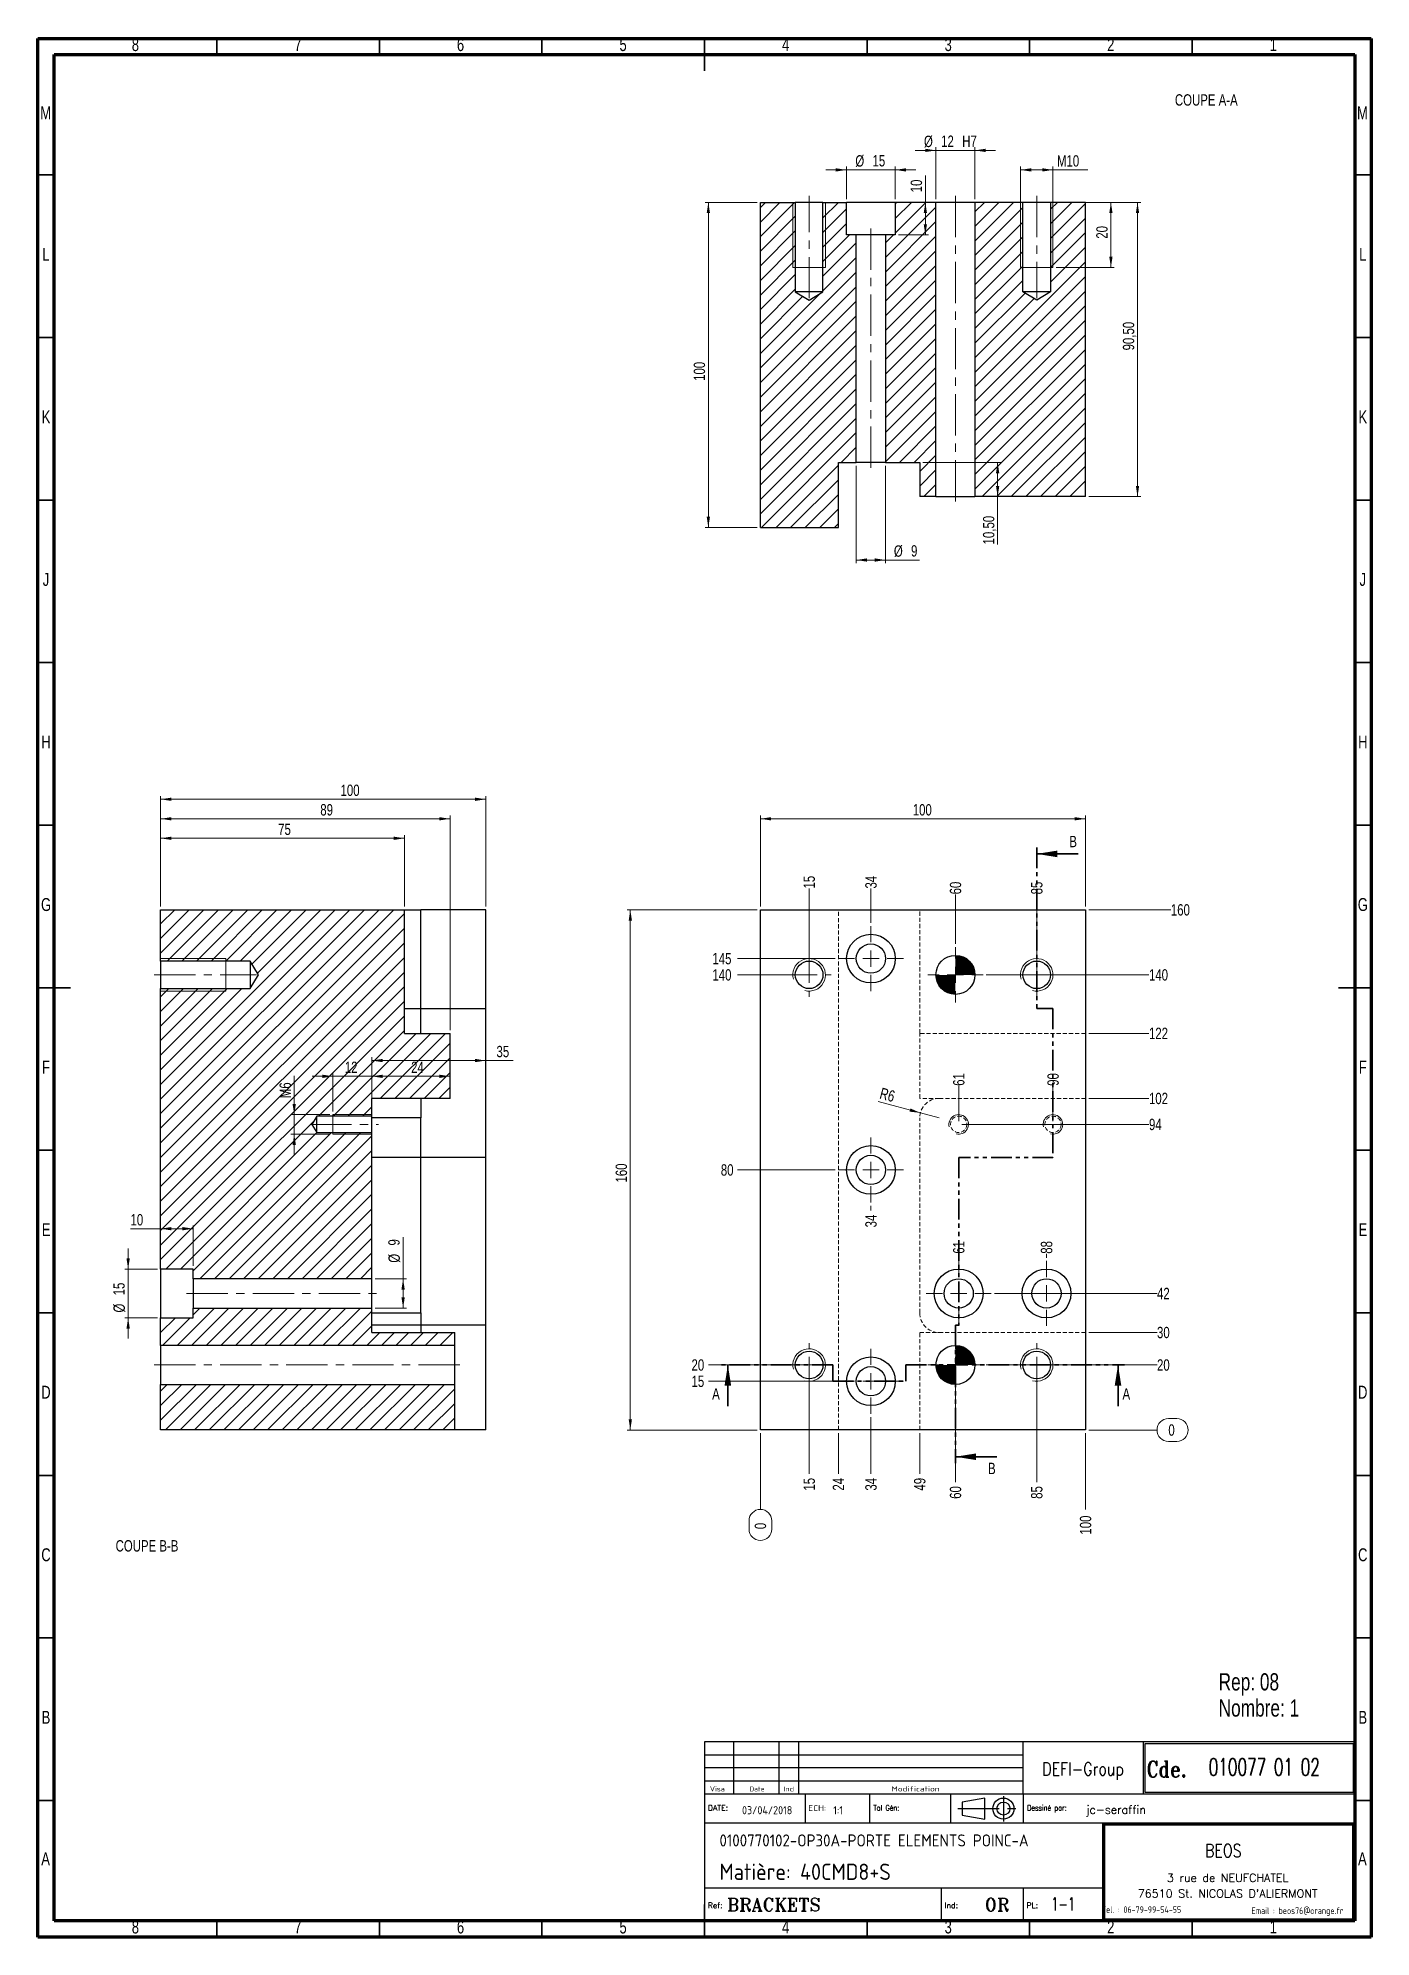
# Model space of a CAD drawing. Header units: millimetres. Extents: x 5 to 415, y 5 to 589.
import ezdxf

# ---------------------------------------------------------------- set-up
doc = ezdxf.new("R2010")
doc.units = ezdxf.units.MM
for name, pattern in [('CENTERX2', [20.32, 12.7, -2.54, 2.54, -2.54]), ('HIDDEN', [1.905, 1.27, -0.635]), ('PHANTOM', [12.7, 6.35, -1.27, 1.27, -1.27, 1.27, -1.27])]:
    doc.linetypes.add(name, pattern=pattern)
doc.layers.add('DIMENSIONS', color=176, linetype='Continuous')
doc.styles.add('SLDTEXTSTYLE0', font='TXT', dxfattribs={"width": 0.75})
doc.styles.add('SLDTEXTSTYLE1', font='ISOCP')
doc.styles.add('SLDTEXTSTYLE10', font='ISOCP', dxfattribs={"width": 1.147311})
doc.styles.add('SLDTEXTSTYLE11', font='ISOCP', dxfattribs={"width": 1.385904})
doc.styles.add('SLDTEXTSTYLE12', font='ISOCP', dxfattribs={"width": 1.246461})
doc.styles.add('SLDTEXTSTYLE13', font='ROMAND')
doc.styles.add('SLDTEXTSTYLE2', font='ROMANT', dxfattribs={"width": 0.8})
doc.styles.add('SLDTEXTSTYLE3', font='ISOCP', dxfattribs={"width": 0.8})
doc.styles.add('SLDTEXTSTYLE4', font='ROMANS', dxfattribs={"width": 0.8})
doc.styles.add('SLDTEXTSTYLE5', font='ROMANT')
doc.styles.add('SLDTEXTSTYLE6', font='ROMANS')
doc.styles.add('SLDTEXTSTYLE7', font='ROMANT', dxfattribs={"width": 0.65})
doc.styles.add('SLDTEXTSTYLE8', font='ISOCP', dxfattribs={"width": 1.446157})
doc.styles.add('SLDTEXTSTYLE9', font='ISOCP', dxfattribs={"width": 1.294402})
doc.dimstyles.new('SLDDIMSTYLE0', dxfattribs={"dimtxt": 3.5, "dimasz": 3.302, "dimexe": 0, "dimexo": 0.0625, "dimgap": 0.875, "dimtad": 0, "dimtih": 1, "dimtoh": 1, "dimdec": 0, "dimrnd": 1e-09, "dimdsep": 46, "dimtxsty": 'SLDTEXTSTYLE0', "dimblk1": 'NONE', "dimblk2": 'NONE', "dimsah": 1, "dimcen": 0.09, "dimadec": 0, "dimazin": 2, "dimtfac": 1, "dimtdec": 0, "dimtofl": 0, "dimtmove": 0, "dimatfit": 3, "dimldrblk": 'NONE', "dimfxl": 1, "dimfrac": 2, "dimtolj": 1, "dimtzin": 12, "dimarcsym": 0})
doc.dimstyles.new('SLDDIMSTYLE1', dxfattribs={"dimtxt": 3.5, "dimasz": 3.302, "dimexe": 0, "dimexo": 0.0625, "dimgap": 0.875, "dimtad": 0, "dimtih": 1, "dimtoh": 1, "dimrnd": 1e-09, "dimzin": 12, "dimdsep": 46, "dimtxsty": 'SLDTEXTSTYLE0', "dimblk1": 'NONE', "dimblk2": 'NONE', "dimsah": 1, "dimcen": 0.09, "dimadec": 0, "dimazin": 3, "dimtfac": 1, "dimtofl": 0, "dimtmove": 0, "dimatfit": 3, "dimldrblk": 'NONE', "dimfxl": 1, "dimfrac": 2, "dimtolj": 1, "dimtzin": 12, "dimarcsym": 0})
doc.dimstyles.new('SLDDIMSTYLE2', dxfattribs={"dimtxt": 3.5, "dimasz": 3.302, "dimexe": 0, "dimexo": 0.0625, "dimgap": 0.875, "dimtad": 1, "dimrnd": 1e-09, "dimzin": 12, "dimdsep": 46, "dimtxsty": 'SLDTEXTSTYLE0', "dimsah": 1, "dimcen": 0.09, "dimadec": 0, "dimazin": 3, "dimtfac": 1, "dimtofl": 0, "dimtmove": 0, "dimatfit": 3, "dimfxl": 1, "dimfrac": 2, "dimtolj": 1, "dimtzin": 12, "dimarcsym": 0})
doc.dimstyles.new('SLDDIMSTYLE3', dxfattribs={"dimtxt": 3.5, "dimasz": 3.302, "dimexe": 0, "dimexo": 0.0625, "dimgap": 0.875, "dimtad": 1, "dimrnd": 1e-09, "dimzin": 12, "dimdsep": 46, "dimtxsty": 'SLDTEXTSTYLE0', "dimsah": 1, "dimcen": 0, "dimadec": 0, "dimazin": 3, "dimtfac": 1, "dimtofl": 0, "dimtmove": 0, "dimatfit": 3, "dimfxl": 1, "dimfrac": 2, "dimtolj": 1, "dimtzin": 12, "dimarcsym": 0})
doc.dimstyles.new('SLDDIMSTYLE4', dxfattribs={"dimtxt": 3.5, "dimasz": 3.302, "dimexe": 0, "dimexo": 0.0625, "dimgap": 0.875, "dimtad": 1, "dimrnd": 1e-09, "dimzin": 12, "dimdsep": 46, "dimtxsty": 'SLDTEXTSTYLE0', "dimsah": 1, "dimcen": 0.09, "dimadec": 0, "dimazin": 3, "dimtfac": 1, "dimtmove": 0, "dimatfit": 0, "dimfxl": 1, "dimfrac": 2, "dimtolj": 1, "dimtzin": 12, "dimarcsym": 0})

msp = doc.modelspace()

# ---------------------------------------------------------------- texts
at = {"color": 7, "linetype": 'Continuous', "lineweight": 0, "attachment_point": 2, "style": 'SLDTEXTSTYLE0'}
for s, insert, char_height in [('8', (34.96, 589.06), 3.969), ('7', (84.96, 589.06), 3.969), ('6', (134.96, 589.06), 3.969), ('5', (184.96, 589.06), 3.969), ('4', (234.96, 589.06), 3.969), ('3', (284.96, 589.06), 3.969), ('2', (334.96, 589.06), 3.969), ('1', (384.96, 589.06), 3.969), ('M', (7.362, 568.06), 3.969), ('COUPE A-A', (364.339, 571.81), 3.5), ('M', (412.362, 568.06), 3.969), ('L', (7.455, 524.56), 3.969), ('L', (412.455, 524.56), 3.969), ('K', (7.489, 474.56), 3.969), ('K', (412.489, 474.56), 3.969), ('J', (7.465, 424.56), 3.969), ('J', (412.465, 424.56), 3.969), ('H', (7.49, 374.56), 3.969), ('H', (412.49, 374.56), 3.969), ('G', (7.487, 324.56), 3.969), ('G', (412.487, 324.56), 3.969), ('F', (7.458, 274.56), 3.969), ('F', (412.458, 274.56), 3.969), ('E', (7.508, 224.56), 3.969), ('E', (412.508, 224.56), 3.969), ('D', (7.453, 174.56), 3.969), ('D', (412.453, 174.56), 3.969), ('C', (7.459, 124.56), 3.969), ('COUPE B-B', (38.532, 127.075), 3.5), ('C', (412.459, 124.56), 3.969), ('B', (7.471, 74.56), 3.969), ('B', (412.471, 74.56), 3.969), ('A', (7.34, 31.06), 3.969), ('A', (412.34, 31.06), 3.969), ('8', (34.96, 10.06), 3.969), ('7', (84.96, 10.06), 3.969), ('6', (134.96, 10.06), 3.969), ('5', (184.96, 10.06), 3.969), ('4', (234.96, 10.06), 3.969), ('3', (284.96, 10.06), 3.969), ('2', (334.96, 10.06), 3.969), ('1', (384.96, 10.06), 3.969)]:
    msp.add_mtext(s, dxfattribs=dict(at, insert=insert, char_height=char_height))
at = {"color": 7, "linetype": 'Continuous', "char_height": 3.5, "attachment_point": 1, "style": 'SLDTEXTSTYLE0'}
for s, insert in [('B', (322.208, 343.706)), ('A', (212.357, 173.806)), ('A', (338.564, 173.806)), ('B', (297.208, 150.876))]:
    msp.add_mtext(s, dxfattribs=dict(at, insert=insert))
at = {"layer": 'DIMENSIONS'}
for s, insert, char_height, attachment_point, style in [('DEFI-Group', (326.42, 58.701), 4, 2, 'SLDTEXTSTYLE2'), ('Cde.', (346, 59.126), 5, 1, 'SLDTEXTSTYLE2'), ('010077 01 02', (365.078, 59.94), 5.29167, 1, 'SLDTEXTSTYLE7'), ('Visa', (211.655, 51.348), 1.5671, 1, 'SLDTEXTSTYLE12'), ('Date', (223.824, 51.283), 1.4924, 1, 'SLDTEXTSTYLE10'), ('Ind', (234.254, 51.283), 1.4924, 1, 'SLDTEXTSTYLE11'), ('Modification', (267.489, 51.348), 1.56705, 1, 'SLDTEXTSTYLE8'), ('DATE:', (211.034, 45.598), 1.7277, 1, 'SLDTEXTSTYLE6'), ('03/04/2018', (221.533, 45.253), 2.5, 1, 'SLDTEXTSTYLE1'), ('ECH:', (241.911, 45.56), 1.8141, 1, 'SLDTEXTSTYLE9'), ('1:1', (249.62, 45.24), 2.5, 1, 'SLDTEXTSTYLE1'), ('Tol Gén:', (261.952, 45.598), 1.7277, 1, 'SLDTEXTSTYLE4'), ('Dessiné par:', (309.221, 45.598), 1.72768, 1, 'SLDTEXTSTYLE4'), ('jc-seraffin', (327.355, 45.42), 2.5, 1, 'SLDTEXTSTYLE5'), ('0100770102-OP30A-PORTE ELEMENTS POINC-A', (214.603, 36.561), 3.70417, 1, 'SLDTEXTSTYLE1'), ('BEOS', (369.571, 33.595), 4, 2, 'SLDTEXTSTYLE2'), ('Matière: 40CMD8+S', (214.603, 27.564), 5, 1, 'SLDTEXTSTYLE1'), ('3 rue de NEUFCHATEL', (370.909, 24.448), 2.5, 2, 'SLDTEXTSTYLE13'), ("76510 St. NICOLAS D'ALIERMONT", (370.903, 19.623), 2.5, 2, 'SLDTEXTSTYLE13'), ('Ref:', (211.034, 15.598), 1.7277, 1, 'SLDTEXTSTYLE6'), ('BRACKETS', (216.904, 16.951), 4, 1, 'SLDTEXTSTYLE5'), ('Ind:', (283.826, 15.598), 1.7277, 1, 'SLDTEXTSTYLE6'), ('OR', (296.194, 16.951), 4, 1, 'SLDTEXTSTYLE5'), ('PL:', (309.034, 15.598), 1.7277, 1, 'SLDTEXTSTYLE6'), ('1-1', (316.651, 17.173), 4, 1, 'SLDTEXTSTYLE7'), ('Tel. : 06-79-99-54-55', (344.36, 14.429), 2, 2, 'SLDTEXTSTYLE3'), ('Email : beos76@orange.fr', (392.372, 14.097), 2, 2, 'SLDTEXTSTYLE3')]:
    msp.add_mtext(s, dxfattribs=dict(at, insert=insert, char_height=char_height, attachment_point=attachment_point, style=style))

# ---------------------------------------------------------------- blocks, each defined once
blk = doc.blocks.new('SW_NOTE_0')
at = {"color": 0, "linetype": 'Continuous', "lineweight": 0, "char_height": 5.292, "attachment_point": 1, "style": 'SLDTEXTSTYLE0'}
for s, insert in [('Rep: 08', (0, 6.82)), ('Nombre: 1', (0, -1.23))]:
    blk.add_mtext(s, dxfattribs=dict(at, insert=insert))
blk = doc.blocks.new('_D')
at = {"color": 7, "linetype": 'Continuous', "lineweight": 18}
for p, q in [((352.67, 164.44), (355.26, 164.44)), ((328.18, 160.95), (349.18, 160.95)), ((355.26, 157.46), (352.67, 157.46))]:
    blk.add_line(p, q, dxfattribs=at)
for centre, start, end in [((352.67, 160.95), 90, 270), ((355.26, 160.95), 270, 90)]:
    blk.add_arc(centre, 3.49, start, end, dxfattribs=at)
at = {"color": 7, "linetype": 'Continuous', "lineweight": 18, "insert": (352.67, 162.69), "char_height": 3.5, "attachment_point": 1, "style": 'SLDTEXTSTYLE0'}
blk.add_mtext('0', dxfattribs=at)
blk = doc.blocks.new('_None')
blk = doc.blocks.new('_D_1')
at = {"color": 7, "linetype": 'Continuous', "lineweight": 18}
blk.add_line((250.18, 175.95), (211.18, 175.95), dxfattribs=at)
at = {"color": 7, "linetype": 'Continuous', "lineweight": 18, "insert": (206.01, 177.69), "char_height": 3.5, "attachment_point": 1, "style": 'SLDTEXTSTYLE0'}
blk.add_mtext('15', dxfattribs=at)
blk = doc.blocks.new('_D_2')
at = {"color": 7, "linetype": 'Continuous', "lineweight": 18}
blk.add_line((241.18, 180.95), (211.18, 180.95), dxfattribs=at)
at = {"color": 7, "linetype": 'Continuous', "lineweight": 18, "insert": (206.01, 182.69), "char_height": 3.5, "attachment_point": 1, "style": 'SLDTEXTSTYLE0'}
blk.add_mtext('20', dxfattribs=at)
blk = doc.blocks.new('_D_3')
at = {"color": 7, "linetype": 'Continuous', "lineweight": 18}
blk.add_line((296.68, 180.95), (349.18, 180.95), dxfattribs=at)
at = {"color": 7, "linetype": 'Continuous', "lineweight": 18, "insert": (349.18, 182.69), "char_height": 3.5, "attachment_point": 1, "style": 'SLDTEXTSTYLE0'}
blk.add_mtext('20', dxfattribs=at)
blk = doc.blocks.new('_D_4')
at = {"color": 7, "linetype": 'Continuous', "lineweight": 18}
blk.add_line((328.18, 190.95), (349.18, 190.95), dxfattribs=at)
at = {"color": 7, "linetype": 'Continuous', "lineweight": 18, "insert": (349.18, 192.69), "char_height": 3.5, "attachment_point": 1, "style": 'SLDTEXTSTYLE0'}
blk.add_mtext('30', dxfattribs=at)
blk = doc.blocks.new('_D_5')
at = {"color": 7, "linetype": 'Continuous', "lineweight": 18}
blk.add_line((299.18, 202.95), (349.18, 202.95), dxfattribs=at)
at = {"color": 7, "linetype": 'Continuous', "lineweight": 18, "insert": (349.18, 204.69), "char_height": 3.5, "attachment_point": 1, "style": 'SLDTEXTSTYLE0'}
blk.add_mtext('42', dxfattribs=at)
blk = doc.blocks.new('_D_6')
at = {"color": 7, "linetype": 'Continuous', "lineweight": 18}
blk.add_line((250.18, 240.95), (220.19, 240.95), dxfattribs=at)
at = {"color": 7, "linetype": 'Continuous', "lineweight": 18, "insert": (215.02, 242.69), "char_height": 3.5, "attachment_point": 1, "style": 'SLDTEXTSTYLE0'}
blk.add_mtext('80', dxfattribs=at)
blk = doc.blocks.new('_D_7')
at = {"color": 7, "linetype": 'Continuous', "lineweight": 18}
blk.add_line((289.18, 254.95), (346.71, 254.95), dxfattribs=at)
at = {"color": 7, "linetype": 'Continuous', "lineweight": 18, "insert": (346.71, 256.69), "char_height": 3.5, "attachment_point": 1, "style": 'SLDTEXTSTYLE0'}
blk.add_mtext('94', dxfattribs=at)
blk = doc.blocks.new('_D_8')
at = {"color": 7, "linetype": 'Continuous', "lineweight": 18}
blk.add_line((328.18, 262.95), (346.71, 262.95), dxfattribs=at)
at = {"color": 7, "linetype": 'Continuous', "lineweight": 18, "insert": (346.71, 264.69), "char_height": 3.5, "attachment_point": 1, "style": 'SLDTEXTSTYLE0'}
blk.add_mtext('102', dxfattribs=at)
blk = doc.blocks.new('_D_9')
at = {"color": 7, "linetype": 'Continuous', "lineweight": 18}
blk.add_line((328.18, 282.95), (346.71, 282.95), dxfattribs=at)
at = {"color": 7, "linetype": 'Continuous', "lineweight": 18, "insert": (346.71, 284.69), "char_height": 3.5, "attachment_point": 1, "style": 'SLDTEXTSTYLE0'}
blk.add_mtext('122', dxfattribs=at)
blk = doc.blocks.new('_D_10')
at = {"color": 7, "linetype": 'Continuous', "lineweight": 18}
blk.add_line((241.18, 300.95), (220.19, 300.95), dxfattribs=at)
at = {"color": 7, "linetype": 'Continuous', "lineweight": 18, "insert": (212.43, 302.69), "char_height": 3.5, "attachment_point": 1, "style": 'SLDTEXTSTYLE0'}
blk.add_mtext('140', dxfattribs=at)
blk = doc.blocks.new('_D_11')
at = {"color": 7, "linetype": 'Continuous', "lineweight": 18}
blk.add_line((296.68, 300.95), (346.71, 300.95), dxfattribs=at)
at = {"color": 7, "linetype": 'Continuous', "lineweight": 18, "insert": (346.71, 302.69), "char_height": 3.5, "attachment_point": 1, "style": 'SLDTEXTSTYLE0'}
blk.add_mtext('140', dxfattribs=at)
blk = doc.blocks.new('_D_12')
at = {"color": 7, "linetype": 'Continuous', "lineweight": 18}
blk.add_line((250.18, 305.95), (220.19, 305.95), dxfattribs=at)
at = {"color": 7, "linetype": 'Continuous', "lineweight": 18, "insert": (212.43, 307.69), "char_height": 3.5, "attachment_point": 1, "style": 'SLDTEXTSTYLE0'}
blk.add_mtext('145', dxfattribs=at)
blk = doc.blocks.new('_D_13')
at = {"color": 7, "linetype": 'Continuous', "lineweight": 18}
blk.add_line((328.18, 320.95), (353.44, 320.95), dxfattribs=at)
at = {"color": 7, "linetype": 'Continuous', "lineweight": 18, "insert": (353.44, 322.69), "char_height": 3.5, "attachment_point": 1, "style": 'SLDTEXTSTYLE0'}
blk.add_mtext('160', dxfattribs=at)
blk = doc.blocks.new('_D_14')
at = {"color": 7, "linetype": 'Continuous', "lineweight": 18}
for p, q in [((227.18, 159.95), (227.18, 136.53)), ((223.7, 130.45), (223.7, 133.04)), ((230.67, 133.04), (230.67, 130.45))]:
    blk.add_line(p, q, dxfattribs=at)
for centre, start, end in [((227.18, 133.04), 0, 180), ((227.18, 130.45), 180, 0)]:
    blk.add_arc(centre, 3.49, start, end, dxfattribs=at)
at = {"color": 7, "linetype": 'Continuous', "lineweight": 18, "insert": (225.45, 130.45), "char_height": 3.5, "attachment_point": 1, "rotation": 90, "style": 'SLDTEXTSTYLE0'}
blk.add_mtext('0', dxfattribs=at)
blk = doc.blocks.new('_D_15')
at = {"color": 7, "linetype": 'Continuous', "lineweight": 18}
blk.add_line((242.18, 179.95), (242.18, 147.49), dxfattribs=at)
at = {"color": 7, "linetype": 'Continuous', "lineweight": 18, "insert": (240.45, 142.31), "char_height": 3.5, "attachment_point": 1, "rotation": 90, "style": 'SLDTEXTSTYLE0'}
blk.add_mtext('15', dxfattribs=at)
blk = doc.blocks.new('_D_16')
at = {"color": 7, "linetype": 'Continuous', "lineweight": 18}
blk.add_line((242.18, 301.95), (242.18, 327.5), dxfattribs=at)
at = {"color": 7, "linetype": 'Continuous', "lineweight": 18, "insert": (240.45, 327.5), "char_height": 3.5, "attachment_point": 1, "rotation": 90, "style": 'SLDTEXTSTYLE0'}
blk.add_mtext('15', dxfattribs=at)
blk = doc.blocks.new('_D_17')
at = {"color": 7, "linetype": 'Continuous', "lineweight": 18}
blk.add_line((251.18, 159.95), (251.18, 147.49), dxfattribs=at)
at = {"color": 7, "linetype": 'Continuous', "lineweight": 18, "insert": (249.45, 142.31), "char_height": 3.5, "attachment_point": 1, "rotation": 90, "style": 'SLDTEXTSTYLE0'}
blk.add_mtext('24', dxfattribs=at)
blk = doc.blocks.new('_D_18')
at = {"color": 7, "linetype": 'Continuous', "lineweight": 18}
blk.add_line((261.18, 164.95), (261.18, 147.49), dxfattribs=at)
at = {"color": 7, "linetype": 'Continuous', "lineweight": 18, "insert": (259.45, 142.31), "char_height": 3.5, "attachment_point": 1, "rotation": 90, "style": 'SLDTEXTSTYLE0'}
blk.add_mtext('34', dxfattribs=at)
blk = doc.blocks.new('_D_19')
at = {"color": 7, "linetype": 'Continuous', "lineweight": 18}
blk.add_line((261.18, 229.95), (261.18, 228.44), dxfattribs=at)
at = {"color": 7, "linetype": 'Continuous', "lineweight": 18, "insert": (259.45, 223.27), "char_height": 3.5, "attachment_point": 1, "rotation": 90, "style": 'SLDTEXTSTYLE0'}
blk.add_mtext('34', dxfattribs=at)
blk = doc.blocks.new('_D_20')
at = {"color": 7, "linetype": 'Continuous', "lineweight": 18}
blk.add_line((261.18, 316.95), (261.18, 327.5), dxfattribs=at)
at = {"color": 7, "linetype": 'Continuous', "lineweight": 18, "insert": (259.45, 327.5), "char_height": 3.5, "attachment_point": 1, "rotation": 90, "style": 'SLDTEXTSTYLE0'}
blk.add_mtext('34', dxfattribs=at)
blk = doc.blocks.new('_D_21')
at = {"color": 7, "linetype": 'Continuous', "lineweight": 18}
blk.add_line((276.18, 159.95), (276.18, 147.49), dxfattribs=at)
at = {"color": 7, "linetype": 'Continuous', "lineweight": 18, "insert": (274.45, 142.31), "char_height": 3.5, "attachment_point": 1, "rotation": 90, "style": 'SLDTEXTSTYLE0'}
blk.add_mtext('49', dxfattribs=at)
blk = doc.blocks.new('_D_22')
at = {"color": 7, "linetype": 'Continuous', "lineweight": 18}
blk.add_line((287.18, 171.45), (287.18, 144.95), dxfattribs=at)
at = {"color": 7, "linetype": 'Continuous', "lineweight": 18, "insert": (285.45, 139.78), "char_height": 3.5, "attachment_point": 1, "rotation": 90, "style": 'SLDTEXTSTYLE0'}
blk.add_mtext('60', dxfattribs=at)
blk = doc.blocks.new('_D_23')
at = {"color": 7, "linetype": 'Continuous', "lineweight": 18}
blk.add_line((287.18, 310.45), (287.18, 325.7), dxfattribs=at)
at = {"color": 7, "linetype": 'Continuous', "lineweight": 18, "insert": (285.45, 325.7), "char_height": 3.5, "attachment_point": 1, "rotation": 90, "style": 'SLDTEXTSTYLE0'}
blk.add_mtext('60', dxfattribs=at)
blk = doc.blocks.new('_D_24')
at = {"color": 7, "linetype": 'Continuous', "lineweight": 18}
blk.add_line((288.18, 255.95), (288.18, 266.82), dxfattribs=at)
at = {"color": 7, "linetype": 'Continuous', "lineweight": 18, "insert": (286.45, 266.82), "char_height": 3.5, "attachment_point": 1, "rotation": 90, "style": 'SLDTEXTSTYLE0'}
blk.add_mtext('61', dxfattribs=at)
blk = doc.blocks.new('_D_25')
at = {"color": 7, "linetype": 'Continuous', "lineweight": 18}
blk.add_line((288.18, 213.95), (288.18, 215.17), dxfattribs=at)
at = {"color": 7, "linetype": 'Continuous', "lineweight": 18, "insert": (286.45, 215.17), "char_height": 3.5, "attachment_point": 1, "rotation": 90, "style": 'SLDTEXTSTYLE0'}
blk.add_mtext('61', dxfattribs=at)
blk = doc.blocks.new('_D_26')
at = {"color": 7, "linetype": 'Continuous', "lineweight": 18}
blk.add_line((312.18, 179.95), (312.18, 144.95), dxfattribs=at)
at = {"color": 7, "linetype": 'Continuous', "lineweight": 18, "insert": (310.45, 139.78), "char_height": 3.5, "attachment_point": 1, "rotation": 90, "style": 'SLDTEXTSTYLE0'}
blk.add_mtext('85', dxfattribs=at)
blk = doc.blocks.new('_D_27')
at = {"color": 7, "linetype": 'Continuous', "lineweight": 18}
blk.add_line((312.18, 301.95), (312.18, 325.7), dxfattribs=at)
at = {"color": 7, "linetype": 'Continuous', "lineweight": 18, "insert": (310.45, 325.7), "char_height": 3.5, "attachment_point": 1, "rotation": 90, "style": 'SLDTEXTSTYLE0'}
blk.add_mtext('85', dxfattribs=at)
blk = doc.blocks.new('_D_28')
at = {"color": 7, "linetype": 'Continuous', "lineweight": 18}
blk.add_line((315.18, 213.95), (315.18, 215.17), dxfattribs=at)
at = {"color": 7, "linetype": 'Continuous', "lineweight": 18, "insert": (313.45, 215.17), "char_height": 3.5, "attachment_point": 1, "rotation": 90, "style": 'SLDTEXTSTYLE0'}
blk.add_mtext('88', dxfattribs=at)
blk = doc.blocks.new('_D_29')
at = {"color": 7, "linetype": 'Continuous', "lineweight": 18}
blk.add_line((317.18, 255.95), (317.18, 266.82), dxfattribs=at)
at = {"color": 7, "linetype": 'Continuous', "lineweight": 18, "insert": (315.45, 266.82), "char_height": 3.5, "attachment_point": 1, "rotation": 90, "style": 'SLDTEXTSTYLE0'}
blk.add_mtext('90', dxfattribs=at)
blk = doc.blocks.new('_D_30')
at = {"color": 7, "linetype": 'Continuous', "lineweight": 18}
blk.add_line((327.18, 159.95), (327.18, 136.53), dxfattribs=at)
at = {"color": 7, "linetype": 'Continuous', "lineweight": 18, "insert": (325.45, 128.77), "char_height": 3.5, "attachment_point": 1, "rotation": 90, "style": 'SLDTEXTSTYLE0'}
blk.add_mtext('100', dxfattribs=at)
blk = doc.blocks.new('_D_31')
at = {"color": 7, "linetype": 'Continuous', "lineweight": 18}
for p, q in [((227.18, 321.95), (227.18, 349.95)), ((227.18, 348.95), (327.18, 348.95)), ((327.18, 321.95), (327.18, 349.95))]:
    blk.add_line(p, q, dxfattribs=at)
for points in [[(227.18, 348.95), (230.49, 348.45), (230.49, 349.46)], [(327.18, 348.95), (323.88, 349.46), (323.88, 348.45)]]:
    blk.add_solid(points, dxfattribs=at)
at = {"color": 7, "linetype": 'Continuous', "lineweight": 18, "insert": (274.05, 353.47), "char_height": 3.5, "attachment_point": 1, "style": 'SLDTEXTSTYLE0'}
blk.add_mtext('100', dxfattribs=at)
blk = doc.blocks.new('_D_32')
at = {"color": 7, "linetype": 'Continuous', "lineweight": 18}
for p, q in [((226.18, 320.95), (186.18, 320.95)), ((187.18, 160.95), (187.18, 320.95)), ((226.18, 160.95), (186.18, 160.95))]:
    blk.add_line(p, q, dxfattribs=at)
for points in [[(187.18, 320.95), (186.68, 317.65), (187.69, 317.65)], [(187.18, 160.95), (187.69, 164.26), (186.68, 164.26)]]:
    blk.add_solid(points, dxfattribs=at)
at = {"color": 7, "linetype": 'Continuous', "lineweight": 18, "insert": (182.67, 237.07), "char_height": 3.5, "attachment_point": 1, "rotation": 90, "style": 'SLDTEXTSTYLE0'}
blk.add_mtext('160', dxfattribs=at)
blk = doc.blocks.new('_D_33')
at = {"color": 7, "linetype": 'Continuous', "lineweight": 18}
for q in [(263.37, 261.99), (282.18, 256.95)]:
    blk.add_line((276.39, 258.51), q, dxfattribs=at)
blk.add_solid([(276.39, 258.51), (273.33, 259.85), (273.07, 258.87)], dxfattribs=at)
at = {"color": 7, "linetype": 'Continuous', "lineweight": 18, "insert": (264.53, 266.32), "char_height": 3.5, "attachment_point": 1, "rotation": 345, "style": 'SLDTEXTSTYLE0'}
blk.add_mtext('R6', dxfattribs=at)
blk = doc.blocks.new('SW_CENTERMARKSYMBOL_0')
at = {"color": 0, "linetype": 'Continuous', "lineweight": 0}
for p, q in [((0, 5), (0, 6.75)), ((-5, 0), (-6.75, 0)), ((0, 0), (-2.5, 0)), ((0, 0), (0, 2.5)), ((0, 0), (0, -2.5)), ((0, 0), (2.5, 0)), ((5, 0), (6.75, 0)), ((0, -5), (0, -6.75))]:
    blk.add_line(p, q, dxfattribs=at)
blk = doc.blocks.new('SW_CENTERMARKSYMBOL_1')
at = {"color": 0, "linetype": 'Continuous', "lineweight": 0}
for p, q in [((0, 5), (0, 6.75)), ((-5, 0), (-6.75, 0)), ((0, 0), (-2.5, 0)), ((0, 0), (0, 2.5)), ((0, 0), (0, -2.5)), ((0, 0), (2.5, 0)), ((5, 0), (6.75, 0)), ((0, -5), (0, -6.75))]:
    blk.add_line(p, q, dxfattribs=at)
blk = doc.blocks.new('SW_CENTERMARKSYMBOL_2')
at = {"color": 0, "linetype": 'Continuous', "lineweight": 0}
for p, q in [((0, 5), (0, 6.75)), ((-5, 0), (-6.75, 0)), ((0, 0), (-2.5, 0)), ((0, 0), (0, 2.5)), ((0, 0), (0, -2.5)), ((0, 0), (2.5, 0)), ((5, 0), (6.75, 0)), ((0, -5), (0, -6.75))]:
    blk.add_line(p, q, dxfattribs=at)
blk = doc.blocks.new('SW_CENTERMARKSYMBOL_3')
at = {"color": 0, "linetype": 'Continuous', "lineweight": 0}
for p, q in [((0, 5), (0, 6.75)), ((-5, 0), (-6.75, 0)), ((0, 0), (-2.5, 0)), ((0, 0), (0, 2.5)), ((0, 0), (0, -2.5)), ((0, 0), (2.5, 0)), ((5, 0), (6.75, 0)), ((0, -5), (0, -6.75))]:
    blk.add_line(p, q, dxfattribs=at)
blk = doc.blocks.new('SW_CENTERMARKSYMBOL_4')
at = {"color": 0, "linetype": 'Continuous', "lineweight": 0}
for p, q in [((0, 5), (0, 8.5)), ((-5, 0), (-8.5, 0)), ((0, 0), (-2.5, 0)), ((0, 0), (0, 2.5)), ((0, 0), (0, -2.5)), ((0, 0), (2.5, 0)), ((5, 0), (8.5, 0)), ((0, -5), (0, -8.5))]:
    blk.add_line(p, q, dxfattribs=at)
blk = doc.blocks.new('SW_CENTERMARKSYMBOL_5')
at = {"color": 0, "linetype": 'Continuous', "lineweight": 0}
for p, q in [((0, 5), (0, 8.5)), ((-5, 0), (-8.5, 0)), ((0, 0), (-2.5, 0)), ((0, 0), (0, 2.5)), ((0, 0), (0, -2.5)), ((0, 0), (2.5, 0)), ((5, 0), (8.5, 0)), ((0, -5), (0, -8.5))]:
    blk.add_line(p, q, dxfattribs=at)
blk = doc.blocks.new('SW_CENTERMARKSYMBOL_6')
at = {"color": 0, "linetype": 'Continuous', "lineweight": 0}
for p, q in [((0, 5), (0, 10)), ((-5, 0), (-10, 0)), ((0, 0), (-2.5, 0)), ((0, 0), (0, 2.5)), ((0, 0), (0, -2.5)), ((0, 0), (2.5, 0)), ((5, 0), (10, 0)), ((0, -5), (0, -10))]:
    blk.add_line(p, q, dxfattribs=at)
blk = doc.blocks.new('SW_CENTERMARKSYMBOL_7')
at = {"color": 0, "linetype": 'Continuous', "lineweight": 0}
for p, q in [((0, 5), (0, 10)), ((-5, 0), (-10, 0)), ((0, 0), (-2.5, 0)), ((0, 0), (0, 2.5)), ((0, 0), (0, -2.5)), ((0, 0), (2.5, 0)), ((5, 0), (10, 0)), ((0, -5), (0, -10))]:
    blk.add_line(p, q, dxfattribs=at)
blk = doc.blocks.new('SW_CENTERMARKSYMBOL_8')
at = {"color": 0, "linetype": 'Continuous', "lineweight": 0}
for p, q in [((0, 5), (0, 10)), ((-5, 0), (-10, 0)), ((0, 0), (-2.5, 0)), ((0, 0), (0, 2.5)), ((0, 0), (0, -2.5)), ((0, 0), (2.5, 0)), ((5, 0), (10, 0)), ((0, -5), (0, -10))]:
    blk.add_line(p, q, dxfattribs=at)
blk = doc.blocks.new('SW_CENTERMARKSYMBOL_9')
at = {"color": 0, "linetype": 'Continuous', "lineweight": 0}
for p, q in [((0, 5), (0, 10)), ((-5, 0), (-10, 0)), ((0, 0), (-2.5, 0)), ((0, 0), (0, 2.5)), ((0, 0), (0, -2.5)), ((0, 0), (2.5, 0)), ((5, 0), (10, 0)), ((0, -5), (0, -10))]:
    blk.add_line(p, q, dxfattribs=at)
blk = doc.blocks.new('SW_CENTERMARKSYMBOL_10')
at = {"color": 0, "linetype": 'Continuous', "lineweight": 0}
for p, q in [((0, 5), (0, 10)), ((-5, 0), (-10, 0)), ((0, 0), (-2.5, 0)), ((0, 0), (0, 2.5)), ((0, 0), (0, -2.5)), ((0, 0), (2.5, 0)), ((5, 0), (10, 0)), ((0, -5), (0, -10))]:
    blk.add_line(p, q, dxfattribs=at)
blk = doc.blocks.new('SW_DOWELSYMBOL_0')
at = {"linetype": 'Continuous', "lineweight": 0}
h = blk.add_hatch(color=0, dxfattribs=at)
edge = h.paths.add_edge_path(flags=0)
edge.add_arc((0, 0), 6, 0, 90)
edge.add_line((0, 6), (0, 0))
edge.add_line((0, 0), (6, 0))
h = blk.add_hatch(color=0, dxfattribs=at)
edge = h.paths.add_edge_path(flags=0)
edge.add_arc((0, 0), 6, 180, 270)
edge.add_line((0, -6), (0, 0))
edge.add_line((0, 0), (-6, 0))
at = {"color": 0, "linetype": 'Continuous', "lineweight": 0}
blk.add_circle((0, 0), 6, dxfattribs=at)
blk = doc.blocks.new('SW_DOWELSYMBOL_1')
at = {"linetype": 'Continuous', "lineweight": 0}
h = blk.add_hatch(color=0, dxfattribs=at)
edge = h.paths.add_edge_path(flags=0)
edge.add_arc((0, 0), 6, 0, 90)
edge.add_line((0, 6), (0, 0))
edge.add_line((0, 0), (6, 0))
h = blk.add_hatch(color=0, dxfattribs=at)
edge = h.paths.add_edge_path(flags=0)
edge.add_arc((0, 0), 6, 180, 270)
edge.add_line((0, -6), (0, 0))
edge.add_line((0, 0), (-6, 0))
at = {"color": 0, "linetype": 'Continuous', "lineweight": 0}
blk.add_circle((0, 0), 6, dxfattribs=at)
blk = doc.blocks.new('_D_34')
at = {"color": 7, "linetype": 'Continuous', "lineweight": 18}
for p, q in [((253.68, 539.54), (253.68, 549.54)), ((268.68, 539.54), (268.68, 549.54)), ((253.68, 548.54), (247.33, 548.54)), ((268.68, 548.54), (253.68, 548.54)), ((268.68, 548.54), (275.03, 548.54))]:
    blk.add_line(p, q, dxfattribs=at)
for points in [[(253.68, 548.54), (250.38, 549.05), (250.38, 548.04)], [(268.68, 548.54), (271.99, 548.04), (271.99, 549.05)]]:
    blk.add_solid(points, dxfattribs=at)
at = {"color": 7, "linetype": 'Continuous', "lineweight": 18, "char_height": 3.5, "attachment_point": 1, "style": 'SLDTEXTSTYLE0'}
for s, insert in [('%%c', (256.39, 553.06)), ('15', (261.67, 553.11))]:
    blk.add_mtext(s, dxfattribs=dict(at, insert=insert))
blk = doc.blocks.new('_D_35')
at = {"color": 7, "linetype": 'Continuous', "lineweight": 18}
for p, q in [((277.93, 538.54), (277.93, 546.82)), ((269.68, 538.54), (278.93, 538.54)), ((277.93, 538.54), (277.93, 528.54)), ((269.68, 528.54), (278.93, 528.54))]:
    blk.add_line(p, q, dxfattribs=at)
for points in [[(277.93, 538.54), (277.42, 535.24), (278.43, 535.24)], [(277.93, 528.54), (278.43, 531.85), (277.42, 531.85)]]:
    blk.add_solid(points, dxfattribs=at)
at = {"color": 7, "linetype": 'Continuous', "lineweight": 18, "insert": (273.41, 541.65), "char_height": 3.5, "attachment_point": 1, "rotation": 90, "style": 'SLDTEXTSTYLE0'}
blk.add_mtext('10', dxfattribs=at)
blk = doc.blocks.new('_D_36')
at = {"color": 7, "linetype": 'Continuous', "lineweight": 18}
for p, q in [((307.18, 519.54), (307.18, 549.54)), ((317.18, 519.54), (317.18, 549.54)), ((307.18, 548.54), (317.18, 548.54)), ((317.18, 548.54), (327.87, 548.54))]:
    blk.add_line(p, q, dxfattribs=at)
for points in [[(307.18, 548.54), (310.49, 548.04), (310.49, 549.05)], [(317.18, 548.54), (313.88, 549.05), (313.88, 548.04)]]:
    blk.add_solid(points, dxfattribs=at)
at = {"color": 7, "linetype": 'Continuous', "lineweight": 18, "insert": (318.41, 553.06), "char_height": 3.5, "attachment_point": 1, "style": 'SLDTEXTSTYLE0'}
blk.add_mtext('M10', dxfattribs=at)
blk = doc.blocks.new('_D_37')
at = {"color": 7, "linetype": 'Continuous', "lineweight": 18}
for p, q in [((318.18, 538.54), (336, 538.54)), ((335, 538.54), (335, 518.54)), ((318.18, 518.54), (336, 518.54))]:
    blk.add_line(p, q, dxfattribs=at)
for points in [[(335, 538.54), (334.49, 535.24), (335.51, 535.24)], [(335, 518.54), (335.51, 521.85), (334.49, 521.85)]]:
    blk.add_solid(points, dxfattribs=at)
at = {"color": 7, "linetype": 'Continuous', "lineweight": 18, "insert": (330.49, 527.38), "char_height": 3.5, "attachment_point": 1, "rotation": 90, "style": 'SLDTEXTSTYLE0'}
blk.add_mtext('20', dxfattribs=at)
blk = doc.blocks.new('_D_38')
at = {"color": 7, "linetype": 'Continuous', "lineweight": 18}
for p, q in [((328.18, 538.54), (344.18, 538.54)), ((343.18, 448.04), (343.18, 538.54)), ((328.18, 448.04), (344.18, 448.04))]:
    blk.add_line(p, q, dxfattribs=at)
for points in [[(343.18, 538.54), (342.68, 535.24), (343.69, 535.24)], [(343.18, 448.04), (343.69, 451.35), (342.68, 451.35)]]:
    blk.add_solid(points, dxfattribs=at)
at = {"color": 7, "linetype": 'Continuous', "lineweight": 18, "insert": (338.67, 493.02), "char_height": 3.5, "attachment_point": 1, "rotation": 90, "style": 'SLDTEXTSTYLE0'}
blk.add_mtext('90,50', dxfattribs=at)
blk = doc.blocks.new('_D_39')
at = {"color": 7, "linetype": 'Continuous', "lineweight": 18}
for p, q in [((277.18, 458.54), (301.16, 458.54)), ((300.16, 458.54), (300.16, 448.04)), ((277.18, 448.04), (301.16, 448.04)), ((300.16, 448.04), (300.16, 433.35))]:
    blk.add_line(p, q, dxfattribs=at)
for points in [[(300.16, 458.54), (299.65, 455.24), (300.67, 455.24)], [(300.16, 448.04), (300.67, 451.35), (299.65, 451.35)]]:
    blk.add_solid(points, dxfattribs=at)
at = {"color": 7, "linetype": 'Continuous', "lineweight": 18, "insert": (295.65, 433.35), "char_height": 3.5, "attachment_point": 1, "rotation": 90, "style": 'SLDTEXTSTYLE0'}
blk.add_mtext('10,50', dxfattribs=at)
blk = doc.blocks.new('_D_40')
at = {"color": 7, "linetype": 'Continuous', "lineweight": 18}
for p, q in [((226.18, 538.54), (210.18, 538.54)), ((211.18, 438.54), (211.18, 538.54)), ((226.18, 438.54), (210.18, 438.54))]:
    blk.add_line(p, q, dxfattribs=at)
for points in [[(211.18, 538.54), (210.68, 535.24), (211.69, 535.24)], [(211.18, 438.54), (211.69, 441.85), (210.68, 441.85)]]:
    blk.add_solid(points, dxfattribs=at)
at = {"color": 7, "linetype": 'Continuous', "lineweight": 18, "insert": (206.67, 483.65), "char_height": 3.5, "attachment_point": 1, "rotation": 90, "style": 'SLDTEXTSTYLE0'}
blk.add_mtext('100', dxfattribs=at)
blk = doc.blocks.new('_D_41')
at = {"color": 7, "linetype": 'Continuous', "lineweight": 18}
for p, q in [((256.68, 457.54), (256.68, 427.54)), ((265.68, 457.54), (265.68, 427.54)), ((256.68, 428.54), (265.68, 428.54)), ((265.68, 428.54), (276.11, 428.54))]:
    blk.add_line(p, q, dxfattribs=at)
for points in [[(256.68, 428.54), (259.99, 428.04), (259.99, 429.05)], [(265.68, 428.54), (262.38, 429.05), (262.38, 428.04)]]:
    blk.add_solid(points, dxfattribs=at)
at = {"color": 7, "linetype": 'Continuous', "lineweight": 18, "char_height": 3.5, "attachment_point": 1, "style": 'SLDTEXTSTYLE0'}
for s, insert in [('%%c', (268.25, 433.06)), ('9', (273.53, 433.11))]:
    blk.add_mtext(s, dxfattribs=dict(at, insert=insert))
blk = doc.blocks.new('_D_42')
at = {"color": 7, "linetype": 'Continuous', "lineweight": 18}
for p, q in [((281.18, 539.54), (281.18, 555.54)), ((293.18, 539.54), (293.18, 555.54)), ((281.18, 554.54), (274.83, 554.54)), ((281.18, 554.54), (293.18, 554.54)), ((293.18, 554.54), (299.53, 554.54))]:
    blk.add_line(p, q, dxfattribs=at)
for points in [[(281.18, 554.54), (277.88, 555.05), (277.88, 554.04)], [(293.18, 554.54), (296.49, 554.04), (296.49, 555.05)]]:
    blk.add_solid(points, dxfattribs=at)
at = {"color": 7, "linetype": 'Continuous', "lineweight": 18, "char_height": 3.5, "attachment_point": 1, "style": 'SLDTEXTSTYLE0'}
for s, insert in [('%%c', (277.5, 559.06)), ('12', (282.78, 559.11)), ('H7', (289.27, 559.11))]:
    blk.add_mtext(s, dxfattribs=dict(at, insert=insert))
blk = doc.blocks.new('_D_43')
at = {"color": 7, "linetype": 'Continuous', "lineweight": 18}
for p, q in [((42.73, 321.95), (42.73, 343.95)), ((117.73, 342.95), (42.73, 342.95)), ((117.73, 321.95), (117.73, 343.95))]:
    blk.add_line(p, q, dxfattribs=at)
for points in [[(42.73, 342.95), (46.03, 342.45), (46.03, 343.46)], [(117.73, 342.95), (114.43, 343.46), (114.43, 342.45)]]:
    blk.add_solid(points, dxfattribs=at)
at = {"color": 7, "linetype": 'Continuous', "lineweight": 18, "insert": (78.87, 347.47), "char_height": 3.5, "attachment_point": 1, "style": 'SLDTEXTSTYLE0'}
blk.add_mtext('75', dxfattribs=at)
blk = doc.blocks.new('_D_44')
at = {"color": 7, "linetype": 'Continuous', "lineweight": 18}
for p, q in [((83.81, 257.95), (83.81, 269.9)), ((94.73, 257.95), (82.81, 257.95)), ((83.81, 257.95), (83.81, 251.95)), ((94.73, 251.95), (82.81, 251.95)), ((83.81, 251.95), (83.81, 245.6))]:
    blk.add_line(p, q, dxfattribs=at)
for points in [[(83.81, 257.95), (84.32, 261.26), (83.3, 261.26)], [(83.81, 251.95), (83.3, 248.65), (84.32, 248.65)]]:
    blk.add_solid(points, dxfattribs=at)
at = {"color": 7, "linetype": 'Continuous', "lineweight": 18, "insert": (79.3, 263.02), "char_height": 3.5, "attachment_point": 1, "rotation": 90, "style": 'SLDTEXTSTYLE0'}
blk.add_mtext('M6', dxfattribs=at)
blk = doc.blocks.new('_D_45')
at = {"color": 7, "linetype": 'Continuous', "lineweight": 18}
for p, q in [((95.73, 269.74), (89.38, 269.74)), ((95.73, 258.95), (95.73, 270.74)), ((107.73, 269.74), (95.73, 269.74)), ((107.73, 258.95), (107.73, 270.74)), ((107.73, 269.74), (114.08, 269.74))]:
    blk.add_line(p, q, dxfattribs=at)
for points in [[(95.73, 269.74), (92.43, 270.25), (92.43, 269.23)], [(107.73, 269.74), (111.03, 269.23), (111.03, 270.25)]]:
    blk.add_solid(points, dxfattribs=at)
at = {"color": 7, "linetype": 'Continuous', "lineweight": 18, "insert": (99.35, 274.25), "char_height": 3.5, "attachment_point": 1, "style": 'SLDTEXTSTYLE0'}
blk.add_mtext('12', dxfattribs=at)
blk = doc.blocks.new('_D_46')
at = {"color": 7, "linetype": 'Continuous', "lineweight": 18}
for p, q in [((107.73, 263.95), (107.73, 270.74)), ((131.73, 269.74), (107.73, 269.74))]:
    blk.add_line(p, q, dxfattribs=at)
for points in [[(107.73, 269.74), (111.03, 269.23), (111.03, 270.25)], [(131.73, 269.74), (128.43, 270.25), (128.43, 269.23)]]:
    blk.add_solid(points, dxfattribs=at)
at = {"color": 7, "linetype": 'Continuous', "lineweight": 18, "insert": (119.76, 274.25), "char_height": 3.5, "attachment_point": 1, "style": 'SLDTEXTSTYLE0'}
blk.add_mtext('24', dxfattribs=at)
blk = doc.blocks.new('_D_47')
at = {"color": 7, "linetype": 'Continuous', "lineweight": 18}
for p, q in [((107.73, 263.95), (107.73, 275.59)), ((107.73, 274.59), (142.73, 274.59)), ((142.73, 274.59), (151.19, 274.59))]:
    blk.add_line(p, q, dxfattribs=at)
for points in [[(107.73, 274.59), (111.03, 274.09), (111.03, 275.1)], [(142.73, 274.59), (139.43, 275.1), (139.43, 274.09)]]:
    blk.add_solid(points, dxfattribs=at)
at = {"color": 7, "linetype": 'Continuous', "lineweight": 18, "insert": (146.02, 279.11), "char_height": 3.5, "attachment_point": 1, "style": 'SLDTEXTSTYLE0'}
blk.add_mtext('35', dxfattribs=at)
blk = doc.blocks.new('_D_48')
at = {"color": 7, "linetype": 'Continuous', "lineweight": 18}
for p, q in [((32.73, 210.45), (32.73, 216.8)), ((41.73, 210.45), (31.73, 210.45)), ((32.73, 210.45), (32.73, 195.45)), ((41.73, 195.45), (31.73, 195.45)), ((32.73, 195.45), (32.73, 189.1))]:
    blk.add_line(p, q, dxfattribs=at)
for points in [[(32.73, 210.45), (33.24, 213.76), (32.22, 213.76)], [(32.73, 195.45), (32.22, 192.15), (33.24, 192.15)]]:
    blk.add_solid(points, dxfattribs=at)
at = {"color": 7, "linetype": 'Continuous', "lineweight": 18, "char_height": 3.5, "attachment_point": 1, "rotation": 90, "style": 'SLDTEXTSTYLE0'}
for s, insert in [('15', (28.16, 202.37)), ('%%c', (28.22, 197.09))]:
    blk.add_mtext(s, dxfattribs=dict(at, insert=insert))
blk = doc.blocks.new('_D_49')
at = {"color": 7, "linetype": 'Continuous', "lineweight": 18}
for p, q in [((42.73, 222.87), (33.46, 222.87)), ((52.73, 222.87), (42.73, 222.87)), ((52.73, 211.45), (52.73, 223.87))]:
    blk.add_line(p, q, dxfattribs=at)
for points in [[(42.73, 222.87), (46.03, 222.36), (46.03, 223.38)], [(52.73, 222.87), (49.43, 223.38), (49.43, 222.36)]]:
    blk.add_solid(points, dxfattribs=at)
at = {"color": 7, "linetype": 'Continuous', "lineweight": 18, "insert": (33.46, 227.38), "char_height": 3.5, "attachment_point": 1, "style": 'SLDTEXTSTYLE0'}
blk.add_mtext('10', dxfattribs=at)
blk = doc.blocks.new('_D_50')
at = {"color": 7, "linetype": 'Continuous', "lineweight": 18}
for p, q in [((117.3, 207.45), (117.3, 220.28)), ((108.73, 207.45), (118.3, 207.45)), ((117.3, 207.45), (117.3, 198.45)), ((108.73, 198.45), (118.3, 198.45))]:
    blk.add_line(p, q, dxfattribs=at)
for points in [[(117.3, 207.45), (116.79, 204.15), (117.81, 204.15)], [(117.3, 198.45), (117.81, 201.76), (116.79, 201.76)]]:
    blk.add_solid(points, dxfattribs=at)
at = {"color": 7, "linetype": 'Continuous', "lineweight": 18, "char_height": 3.5, "attachment_point": 1, "rotation": 90, "style": 'SLDTEXTSTYLE0'}
for s, insert in [('9', (112.74, 217.69)), ('%%c', (112.79, 212.41))]:
    blk.add_mtext(s, dxfattribs=dict(at, insert=insert))
blk = doc.blocks.new('_D_51')
at = {"color": 7, "linetype": 'Continuous', "lineweight": 18}
for p, q in [((42.73, 321.95), (42.73, 355.95)), ((42.73, 354.95), (142.73, 354.95)), ((142.73, 321.95), (142.73, 355.95))]:
    blk.add_line(p, q, dxfattribs=at)
for points in [[(42.73, 354.95), (46.03, 354.45), (46.03, 355.46)], [(142.73, 354.95), (139.43, 355.46), (139.43, 354.45)]]:
    blk.add_solid(points, dxfattribs=at)
at = {"color": 7, "linetype": 'Continuous', "lineweight": 18, "insert": (98.06, 359.47), "char_height": 3.5, "attachment_point": 1, "style": 'SLDTEXTSTYLE0'}
blk.add_mtext('100', dxfattribs=at)
blk = doc.blocks.new('_D_52')
at = {"color": 7, "linetype": 'Continuous', "lineweight": 18}
for p, q in [((42.73, 321.95), (42.73, 349.95)), ((131.73, 348.95), (42.73, 348.95)), ((131.73, 283.95), (131.73, 349.95))]:
    blk.add_line(p, q, dxfattribs=at)
for points in [[(42.73, 348.95), (46.03, 348.45), (46.03, 349.46)], [(131.73, 348.95), (128.43, 349.46), (128.43, 348.45)]]:
    blk.add_solid(points, dxfattribs=at)
at = {"color": 7, "linetype": 'Continuous', "lineweight": 18, "insert": (91.83, 353.47), "char_height": 3.5, "attachment_point": 1, "style": 'SLDTEXTSTYLE0'}
blk.add_mtext('89', dxfattribs=at)

# ---------------------------------------------------------------- dimensions: what is measured, and where the dimension line sits
at = {"color": 7, "linetype": 'Continuous', "lineweight": 18}
for base, p1, p2, text, dimstyle, picture, middle in [((293.185, 554.544), (281.185, 538.544), (293.185, 538.544), '%%c<> H7', 'SLDDIMSTYLE4', '_D_42', (286.264, 554.544)), ((253.685, 548.544), (268.685, 538.544), (253.685, 538.544), '%%c<>', 'SLDDIMSTYLE4', '_D_34', (261.619, 548.544)), ((317.185, 548.544), (307.185, 518.544), (317.185, 518.544), 'M10', 'SLDDIMSTYLE2', '_D_36', (323.139, 548.544)), ((265.685, 428.544), (256.685, 458.544), (265.685, 458.544), '%%c<>', 'SLDDIMSTYLE2', '_D_41', (272.181, 428.544))]:
    dim = msp.add_linear_dim(base=base, p1=p1, p2=p2, text=text, dimstyle=dimstyle, dxfattribs=at)
    dim.commit()
    dim.dimension.update_dxf_attribs({"geometry": picture, "text_midpoint": middle, "dimtype": 160})
for base, p1, p2, dimstyle, picture, middle in [((277.925, 528.544), (268.685, 538.544), (268.685, 528.544), 'SLDDIMSTYLE2', '_D_35', (277.925, 544.235)), ((211.185, 538.544), (227.185, 438.544), (227.185, 538.544), 'SLDDIMSTYLE2', '_D_40', (211.185, 487.533)), ((334.998, 518.544), (317.185, 538.544), (317.185, 518.544), 'SLDDIMSTYLE4', '_D_37', (334.998, 529.967)), ((343.185, 538.544), (327.185, 448.044), (327.185, 538.544), 'SLDDIMSTYLE2', '_D_38', (343.185, 498.836)), ((300.161, 448.044), (276.185, 458.544), (276.185, 448.044), 'SLDDIMSTYLE2', '_D_39', (300.161, 439.169)), ((187.185, 320.953), (227.185, 160.953), (227.185, 320.953), 'SLDDIMSTYLE2', '_D_32', (187.185, 240.953))]:
    dim = msp.add_linear_dim(base=base, p1=p1, p2=p2, angle=90, dimstyle=dimstyle, dxfattribs=at)
    dim.commit()
    dim.dimension.update_dxf_attribs({"geometry": picture, "text_midpoint": middle, "dimtype": 160})
for base, p1, p2, dimstyle, picture, middle in [((142.729, 354.953), (42.729, 320.953), (142.729, 320.953), 'SLDDIMSTYLE2', '_D_51', (101.935, 354.953)), ((42.729, 348.953), (131.729, 282.953), (42.729, 320.953), 'SLDDIMSTYLE2', '_D_52', (94.411, 348.953)), ((327.185, 348.953), (227.185, 320.953), (327.185, 320.953), 'SLDDIMSTYLE2', '_D_31', (277.929, 348.953)), ((42.729, 342.953), (117.729, 320.953), (42.729, 320.953), 'SLDDIMSTYLE2', '_D_43', (81.452, 342.953)), ((142.729, 274.594), (107.729, 262.953), (142.729, 320.953), 'SLDDIMSTYLE2', '_D_47', (148.607, 274.594)), ((95.729, 269.742), (107.729, 257.953), (95.729, 257.953), 'SLDDIMSTYLE4', '_D_45', (101.935, 269.742)), ((107.729, 269.742), (131.729, 262.953), (107.729, 262.953), 'SLDDIMSTYLE2', '_D_46', (122.346, 269.742)), ((42.729, 222.872), (52.729, 210.453), (42.729, 210.453), 'SLDDIMSTYLE2', '_D_49', (36.046, 222.872))]:
    dim = msp.add_linear_dim(base=base, p1=p1, p2=p2, dimstyle=dimstyle, dxfattribs=at)
    dim.commit()
    dim.dimension.update_dxf_attribs({"geometry": picture, "text_midpoint": middle, "dimtype": 160})
for feature_location, offset, dtype, origin, dimstyle, picture, middle in [((242.185, 300.953), (0, 26.55), 1, (227.185, 160.953), 'SLDDIMSTYLE1', '_D_16', (242.185, 330.089)), ((261.185, 315.953), (0, 11.55), 1, (227.185, 160.953), 'SLDDIMSTYLE1', '_D_20', (261.185, 330.089)), ((287.185, 309.453), (0, 16.25), 1, (227.185, 160.953), 'SLDDIMSTYLE1', '_D_23', (287.185, 328.289)), ((312.185, 300.953), (0, 24.75), 1, (227.185, 160.953), 'SLDDIMSTYLE1', '_D_27', (312.185, 328.289)), ((327.185, 320.953), (26.253, 0), 0, (327.185, 160.953), 'SLDDIMSTYLE1', '_D_13', (357.317, 320.953)), ((251.185, 305.953), (-30.992, 0), 0, (327.185, 160.953), 'SLDDIMSTYLE1', '_D_12', (216.314, 305.953)), ((242.185, 300.953), (-21.992, 0), 0, (327.185, 160.953), 'SLDDIMSTYLE1', '_D_10', (216.314, 300.953)), ((295.685, 300.953), (51.027, 0), 0, (327.185, 160.953), 'SLDDIMSTYLE1', '_D_11', (350.591, 300.953)), ((327.185, 282.953), (19.527, 0), 0, (327.185, 160.953), 'SLDDIMSTYLE1', '_D_9', (350.591, 282.953)), ((288.185, 254.953), (0, 11.865), 1, (227.185, 160.953), 'SLDDIMSTYLE1', '_D_24', (288.185, 269.405)), ((317.185, 254.953), (0, 11.865), 1, (227.185, 160.953), 'SLDDIMSTYLE1', '_D_29', (317.185, 269.405)), ((327.185, 262.953), (19.527, 0), 0, (327.185, 160.953), 'SLDDIMSTYLE1', '_D_8', (350.591, 262.953)), ((288.185, 254.953), (58.527, 0), 0, (327.185, 160.953), 'SLDDIMSTYLE1', '_D_7', (349.298, 254.953)), ((251.185, 240.953), (-30.992, 0), 0, (327.185, 160.953), 'SLDDIMSTYLE1', '_D_6', (217.607, 240.953)), ((261.185, 230.953), (0, -2.509), 1, (227.185, 160.953), 'SLDDIMSTYLE1', '_D_19', (261.185, 225.858)), ((288.185, 212.953), (0, 2.22), 1, (227.185, 160.953), 'SLDDIMSTYLE1', '_D_25', (288.185, 217.759)), ((315.185, 212.953), (0, 2.22), 1, (227.185, 160.953), 'SLDDIMSTYLE1', '_D_28', (315.185, 217.759)), ((298.185, 202.953), (51, 0), 0, (327.185, 160.953), 'SLDDIMSTYLE1', '_D_5', (351.771, 202.953)), ((327.185, 190.953), (22, 0), 0, (327.185, 160.953), 'SLDDIMSTYLE1', '_D_4', (351.771, 190.953)), ((242.185, 180.953), (-31, 0), 0, (327.185, 160.953), 'SLDDIMSTYLE1', '_D_2', (208.599, 180.953)), ((295.685, 180.953), (53.5, 0), 0, (327.185, 160.953), 'SLDDIMSTYLE1', '_D_3', (351.771, 180.953)), ((251.185, 175.953), (-40, 0), 0, (327.185, 160.953), 'SLDDIMSTYLE1', '_D_1', (208.599, 175.953)), ((242.185, 180.953), (0, -33.467), 1, (227.185, 160.953), 'SLDDIMSTYLE1', '_D_15', (242.185, 144.9)), ((312.185, 180.953), (0, -36), 1, (227.185, 160.953), 'SLDDIMSTYLE1', '_D_26', (312.185, 142.367)), ((287.185, 172.453), (0, -27.5), 1, (227.185, 160.953), 'SLDDIMSTYLE1', '_D_22', (287.185, 142.367)), ((261.185, 165.953), (0, -18.467), 1, (227.185, 160.953), 'SLDDIMSTYLE1', '_D_18', (261.185, 144.9)), ((327.184754605, 160.95337654), (22, 0), 0, (327.184754605, 160.95337654), 'SLDDIMSTYLE0', '_D', (353.966872508, 160.95337654)), ((227.184754605, 160.95337654), (0, -24.425698763), 1, (227.184754605, 160.95337654), 'SLDDIMSTYLE0', '_D_14', (227.184754605, 131.745559873)), ((251.185, 160.953), (0, -13.467), 1, (227.185, 160.953), 'SLDDIMSTYLE1', '_D_17', (251.185, 144.9)), ((276.185, 160.953), (0, -13.467), 1, (227.185, 160.953), 'SLDDIMSTYLE1', '_D_21', (276.185, 144.9)), ((327.185, 160.953), (0, -24.426), 1, (227.185, 160.953), 'SLDDIMSTYLE1', '_D_30', (327.185, 132.649))]:
    dim = msp.add_ordinate_dim(feature_location=feature_location, offset=offset, dtype=dtype, origin=origin, dimstyle=dimstyle, dxfattribs=at)
    dim.commit()
    dim.dimension.update_dxf_attribs({"geometry": picture, "text_midpoint": middle})
for base, p1, p2, text, dimstyle, picture, middle in [((83.809, 251.953), (95.729, 257.953), (95.729, 251.953), 'M6', 'SLDDIMSTYLE4', '_D_44', (83.809, 266.459)), ((32.729, 195.453), (42.729, 210.453), (42.729, 195.453), '%%c<>', 'SLDDIMSTYLE4', '_D_48', (32.729, 202.317)), ((117.3, 198.453), (107.729, 207.453), (107.729, 198.453), '%%c<>', 'SLDDIMSTYLE2', '_D_50', (117.3, 216.343))]:
    dim = msp.add_linear_dim(base=base, p1=p1, p2=p2, angle=90, text=text, dimstyle=dimstyle, dxfattribs=at)
    dim.commit()
    dim.dimension.update_dxf_attribs({"geometry": picture, "text_midpoint": middle, "dimtype": 160})
dim = msp.add_radius_dim(center=(282.185, 256.953), mpoint=(276.389, 258.506), dimstyle='SLDDIMSTYLE3', dxfattribs=at)
dim.commit()
dim.dimension.update_dxf_attribs({"geometry": '_D_33', "text_midpoint": (265.772, 261.351), "dimtype": 164})

# ---------------------------------------------------------------- hatches: boundary and pattern name
at = {"linetype": 'Continuous', "lineweight": 18}
h = msp.add_hatch(dxfattribs=at)
h.set_pattern_fill('ANSI31', style=0)
h.paths.add_polyline_path([(227.185, 538.544), (227.185, 438.544), (251.185, 438.544), (251.185, 458.544), (256.685, 458.544), (256.685, 528.544), (253.685, 528.544), (253.685, 538.544), (246.435, 538.544), (246.435, 511.044), (242.185, 508.491), (237.935, 511.044), (237.935, 538.544)], flags=0)
h = msp.add_hatch(dxfattribs=at)
h.set_pattern_fill('ANSI31', style=0)
h.paths.add_polyline_path([(265.685, 458.544), (276.185, 458.544), (276.185, 448.044), (281.185, 448.044), (281.185, 538.544), (268.685, 538.544), (268.685, 528.544), (265.685, 528.544)], flags=0)
h = msp.add_hatch(dxfattribs=at)
h.set_pattern_fill('ANSI31', style=0)
h.paths.add_polyline_path([(327.185, 538.544), (316.435, 538.544), (316.435, 511.044), (312.185, 508.491), (307.935, 511.044), (307.935, 538.544), (293.185, 538.544), (293.185, 448.044), (327.185, 448.044)], flags=0)
h = msp.add_hatch(dxfattribs=at)
h.set_pattern_fill('ANSI31', style=0)
h.paths.add_polyline_path([(42.729, 296.703), (42.729, 210.453), (52.729, 210.453), (52.729, 207.453), (107.729, 207.453), (107.729, 252.453), (90.729, 252.453), (89.227, 254.953), (90.729, 257.453), (107.729, 257.453), (107.729, 262.953), (131.729, 262.953), (131.729, 282.953), (117.729, 282.953), (117.729, 320.953), (42.729, 320.953), (42.729, 305.203), (70.229, 305.203), (72.783, 300.953), (70.229, 296.703)], flags=0)
h = msp.add_hatch(dxfattribs=at)
h.set_pattern_fill('ANSI31', style=0)
h.paths.add_polyline_path([(42.729, 195.453), (42.729, 186.953), (133.229, 186.953), (133.229, 190.953), (107.729, 190.953), (107.729, 198.453), (52.729, 198.453), (52.729, 195.453)], flags=0)
h = msp.add_hatch(dxfattribs=at)
h.set_pattern_fill('ANSI31', style=0)
h.paths.add_polyline_path([(42.729, 160.953), (133.229, 160.953), (133.229, 174.953), (42.729, 174.953)], flags=0)

# ---------------------------------------------------------------- linework, layer by layer
at = {"color": 7, "linetype": 'Continuous', "lineweight": 70}
for p, q in [((5, 5), (5, 589)), ((5, 589), (415, 589)), ((415, 589), (415, 5)), ((10, 10), (10, 584)), ((10, 584), (410, 584)), ((410, 584), (410, 10)), ((410, 10), (10, 10)), ((415, 5), (5, 5))]:
    msp.add_line(p, q, dxfattribs=at)
at = {"color": 7, "linetype": 'Continuous', "lineweight": 35}
for p, q in [((60, 584), (60, 589)), ((110, 584), (110, 589)), ((160, 584), (160, 589)), ((210, 589.001), (210, 578.999)), ((210, 584), (210, 589)), ((260, 584), (260, 589)), ((310, 584), (310, 589)), ((360, 584), (360, 589)), ((10, 547), (5, 547)), ((410, 547), (415, 547)), ((10, 497), (5, 497)), ((410, 497), (415, 497)), ((10, 447), (5, 447)), ((410, 447), (415, 447)), ((10, 397), (5, 397)), ((410, 397), (415, 397)), ((10, 347), (5, 347)), ((410, 347), (415, 347)), ((324.885, 338.153), (312.185, 338.153)), ((4.999, 297), (15.001, 297)), ((10, 297), (5, 297)), ((415.001, 297), (404.999, 297)), ((410, 297), (415, 297)), ((10, 247), (5, 247)), ((410, 247), (415, 247)), ((10, 197), (5, 197)), ((410, 197), (415, 197)), ((217.185, 168.253), (217.185, 180.953)), ((337.185, 168.253), (337.185, 180.953)), ((299.885, 152.725), (287.185, 152.725)), ((10, 147), (5, 147)), ((410, 147), (415, 147)), ((10, 97), (5, 97)), ((410, 97), (415, 97)), ((10, 47), (5, 47)), ((410, 47), (415, 47)), ((210, 4.999), (210, 15.001)), ((60, 10), (60, 5)), ((110, 10), (110, 5)), ((160, 10), (160, 5)), ((210, 10), (210, 5)), ((260, 10), (260, 5)), ((310, 10), (310, 5)), ((360, 10), (360, 5))]:
    msp.add_line(p, q, dxfattribs=at)
at = {"color": 7, "linetype": 'Continuous', "lineweight": 25}
for p, q in [((227.185, 538.544), (237.935, 538.544)), ((227.185, 438.544), (227.185, 538.544)), ((237.935, 538.544), (237.935, 511.044)), ((246.435, 538.544), (237.935, 538.544)), ((246.435, 511.044), (246.435, 538.544)), ((246.435, 538.544), (253.685, 538.544)), ((253.685, 528.544), (253.685, 538.544)), ((268.685, 538.544), (253.685, 538.544)), ((268.685, 538.544), (268.685, 528.544)), ((281.185, 538.544), (268.685, 538.544)), ((281.185, 448.044), (281.185, 538.544)), ((293.185, 538.544), (281.185, 538.544)), ((293.185, 538.544), (293.185, 448.044)), ((307.935, 538.544), (293.185, 538.544)), ((307.935, 511.044), (307.935, 538.544)), ((316.435, 538.544), (307.935, 538.544)), ((316.435, 538.544), (316.435, 511.044)), ((327.185, 538.544), (316.435, 538.544)), ((327.185, 448.044), (327.185, 538.544)), ((256.685, 528.544), (253.685, 528.544)), ((256.685, 458.544), (256.685, 528.544)), ((265.685, 528.544), (256.685, 528.544)), ((265.685, 528.544), (265.685, 458.544)), ((268.685, 528.544), (265.685, 528.544)), ((237.935, 511.044), (242.185, 508.491)), ((246.435, 511.044), (237.935, 511.044)), ((242.185, 508.491), (246.435, 511.044)), ((312.185, 508.491), (307.935, 511.044)), ((316.435, 511.044), (307.935, 511.044)), ((316.435, 511.044), (312.185, 508.491)), ((251.185, 458.544), (256.685, 458.544)), ((251.185, 438.544), (251.185, 458.544)), ((265.685, 458.544), (256.685, 458.544)), ((265.685, 458.544), (276.185, 458.544)), ((276.185, 458.544), (276.185, 448.044)), ((281.185, 448.044), (276.185, 448.044)), ((281.185, 448.044), (293.185, 448.044)), ((327.185, 448.044), (293.185, 448.044)), ((227.185, 438.544), (251.185, 438.544)), ((42.729, 305.203), (42.729, 320.953)), ((42.729, 320.953), (117.729, 320.953)), ((117.729, 282.953), (117.729, 320.953)), ((117.729, 320.953), (122.729, 320.953)), ((122.729, 290.581), (122.729, 320.953)), ((142.729, 320.953), (122.729, 320.953)), ((142.729, 290.581), (142.729, 320.953)), ((227.185, 320.953), (327.185, 320.953)), ((227.185, 160.953), (227.185, 320.953)), ((327.185, 320.953), (327.185, 160.953)), ((70.229, 305.203), (42.729, 305.203)), ((42.729, 305.203), (42.729, 296.703)), ((72.783, 300.953), (70.229, 305.203)), ((70.229, 305.203), (70.229, 296.703)), ((70.229, 296.703), (72.783, 300.953)), ((42.729, 296.703), (70.229, 296.703)), ((42.729, 210.453), (42.729, 296.703)), ((117.729, 290.581), (122.729, 290.581)), ((122.729, 282.953), (122.729, 290.581)), ((122.729, 290.581), (142.729, 290.581)), ((142.729, 244.747), (142.729, 290.581)), ((117.729, 282.953), (131.729, 282.953)), ((131.729, 262.953), (131.729, 282.953)), ((131.729, 262.953), (107.729, 262.953)), ((107.729, 257.453), (107.729, 262.953)), ((122.729, 262.953), (122.729, 256.953)), ((90.729, 257.453), (89.227, 254.953)), ((107.729, 257.453), (90.729, 257.453)), ((90.729, 252.453), (90.729, 257.453)), ((107.729, 252.453), (107.729, 257.453)), ((89.227, 254.953), (90.729, 252.453)), ((90.729, 252.453), (107.729, 252.453)), ((122.729, 256.953), (107.729, 256.953)), ((107.729, 207.453), (107.729, 252.453)), ((122.729, 244.747), (122.729, 256.953)), ((122.729, 244.747), (107.729, 244.747)), ((122.729, 196.953), (122.729, 244.747)), ((142.729, 244.747), (122.729, 244.747)), ((142.729, 193.18), (142.729, 244.747)), ((52.729, 210.453), (42.729, 210.453)), ((42.729, 210.453), (42.729, 195.453)), ((52.729, 207.453), (52.729, 210.453)), ((107.729, 207.453), (52.729, 207.453)), ((52.729, 207.453), (52.729, 198.453)), ((107.729, 198.453), (107.729, 207.453)), ((42.729, 195.453), (52.729, 195.453)), ((42.729, 186.953), (42.729, 195.453)), ((52.729, 195.453), (52.729, 198.453)), ((52.729, 198.453), (107.729, 198.453)), ((107.729, 190.953), (107.729, 198.453)), ((107.729, 196.953), (122.729, 196.953)), ((122.729, 193.18), (107.729, 193.18)), ((122.729, 196.953), (122.729, 193.18)), ((122.729, 193.18), (122.729, 190.953)), ((142.729, 193.18), (122.729, 193.18)), ((142.729, 160.953), (142.729, 193.18)), ((133.229, 186.953), (42.729, 186.953)), ((42.729, 186.953), (42.729, 174.953)), ((107.729, 190.953), (133.229, 190.953)), ((133.229, 186.953), (133.229, 190.953)), ((133.229, 174.953), (133.229, 186.953)), ((42.729, 160.953), (42.729, 174.953)), ((42.729, 174.953), (133.229, 174.953)), ((133.229, 160.953), (133.229, 174.953)), ((133.229, 160.953), (42.729, 160.953)), ((142.729, 160.953), (133.229, 160.953)), ((327.185, 160.953), (227.185, 160.953))]:
    msp.add_line(p, q, dxfattribs=at)
at = {"color": 7, "linetype": 'Continuous', "lineweight": 18}
for p, q in [((237.185, 538.544), (237.185, 518.544)), ((247.185, 518.544), (247.185, 538.544)), ((307.185, 518.544), (307.185, 538.544)), ((317.185, 538.544), (317.185, 518.544)), ((237.185, 518.544), (237.935, 518.544)), ((237.935, 518.544), (246.435, 518.544)), ((246.435, 518.544), (247.185, 518.544)), ((307.935, 518.544), (307.185, 518.544)), ((307.935, 518.544), (316.435, 518.544)), ((317.185, 518.544), (316.435, 518.544)), ((62.729, 305.953), (42.729, 305.953)), ((62.729, 305.203), (62.729, 305.953)), ((42.729, 295.953), (62.729, 295.953)), ((62.729, 295.953), (62.729, 296.703)), ((107.729, 257.953), (95.729, 257.953)), ((95.729, 257.953), (95.729, 257.453)), ((95.729, 252.453), (95.729, 251.953)), ((95.729, 251.953), (107.729, 251.953))]:
    msp.add_line(p, q, dxfattribs=at)
at = {"color": 7, "linetype": 'CENTERX2', "lineweight": 18}
for p, q in [((242.185, 509.044), (242.185, 540.544)), ((287.185, 540.544), (287.185, 446.044)), ((312.185, 540.544), (312.185, 509.044)), ((261.185, 530.544), (261.185, 456.544)), ((40.729, 300.953), (72.229, 300.953)), ((88.729, 254.953), (109.729, 254.953)), ((50.729, 202.953), (109.729, 202.953)), ((40.729, 180.953), (135.229, 180.953))]:
    msp.add_line(p, q, dxfattribs=at)
at = {"color": 7, "linetype": 'PHANTOM', "lineweight": 35}
for p, q in [((312.185, 340.153), (312.185, 290.581)), ((312.185, 290.581), (317.185, 290.581)), ((317.185, 290.581), (317.185, 244.747)), ((317.185, 244.747), (288.185, 244.747)), ((288.185, 244.747), (288.185, 193.18)), ((288.185, 193.18), (287.185, 193.18)), ((287.185, 193.18), (287.185, 150.725)), ((249.441, 180.953), (215.185, 180.953)), ((249.441, 180.953), (249.441, 175.953)), ((249.441, 175.953), (271.973, 175.953)), ((271.973, 175.953), (271.973, 180.953)), ((271.973, 180.953), (339.185, 180.953))]:
    msp.add_line(p, q, dxfattribs=at)
at = {"color": 7, "linetype": 'HIDDEN', "lineweight": 18}
for p, q in [((251.185, 160.953), (251.185, 320.953)), ((276.185, 282.953), (276.185, 320.953)), ((327.185, 282.953), (276.185, 282.953)), ((276.185, 262.953), (276.185, 282.953)), ((282.185, 262.953), (276.185, 262.953)), ((282.185, 262.953), (327.185, 262.953)), ((276.185, 196.953), (276.185, 256.953)), ((276.185, 160.953), (276.185, 190.953)), ((276.185, 190.953), (282.185, 190.953)), ((327.185, 190.953), (282.185, 190.953))]:
    msp.add_line(p, q, dxfattribs=at)
at = {"color": 7, "linetype": 'Continuous', "lineweight": 18, "flags": 128}
for points in [[(62.729, 296.703), (62.729, 296.81), (62.729, 297.124), (62.729, 297.631), (62.729, 298.304), (62.729, 299.109), (62.729, 300.008), (62.729, 300.953), (62.729, 301.899), (62.729, 302.797), (62.729, 303.603), (62.729, 304.276), (62.729, 304.782), (62.729, 305.097), (62.729, 305.203)], [(95.729, 257.453), (95.729, 257.331), (95.729, 256.976), (95.729, 256.423), (95.729, 255.726), (95.729, 254.953), (95.729, 254.181), (95.729, 253.484), (95.729, 252.931), (95.729, 252.576), (95.729, 252.453)]]:
    msp.add_lwpolyline(points, dxfattribs=at)
at = {"color": 7, "linetype": 'Continuous', "lineweight": 25}
for centre, radius in [((261.185, 305.953), 7.5), ((261.185, 305.953), 4.5), ((242.185, 300.953), 4.25), ((287.185, 300.953), 6), ((312.185, 300.953), 4.25), ((261.185, 240.953), 7.5), ((261.185, 240.953), 4.5), ((288.185, 202.953), 7.5), ((315.185, 202.953), 7.5), ((288.185, 202.953), 4.5), ((315.185, 202.953), 4.5), ((287.185, 180.953), 6), ((242.185, 180.953), 4.25), ((261.185, 175.953), 7.5), ((312.185, 180.953), 4.25), ((261.185, 175.953), 4.5)]:
    msp.add_circle(centre, radius, dxfattribs=at)
at = {"color": 7, "linetype": 'HIDDEN', "lineweight": 18}
for centre in [(288.185, 254.953), (317.185, 254.953)]:
    msp.add_circle(centre, 2.5, dxfattribs=at)
at = {"color": 7, "linetype": 'Continuous', "lineweight": 18}
for centre, radius in [((242.185, 300.953), 5), ((312.185, 300.953), 5), ((288.185, 254.953), 3), ((317.185, 254.953), 3), ((242.185, 180.953), 5), ((312.185, 180.953), 5)]:
    msp.add_arc(centre, radius, 255, 195, dxfattribs=at)
at = {"color": 7, "linetype": 'HIDDEN', "lineweight": 18}
for centre, start, end in [((282.185, 256.953), 90, 180), ((282.185, 196.953), 180, 270)]:
    msp.add_arc(centre, 6, start, end, dxfattribs=at)
at = {"color": 7, "linetype": 'Continuous', "lineweight": 35}
for points in [[(312.185, 338.153), (318.535, 337.137), (318.535, 339.169)], [(217.185, 180.953), (216.169, 174.603), (218.201, 174.603)], [(337.185, 180.953), (336.169, 174.603), (338.201, 174.603)], [(287.185, 152.725), (293.535, 151.709), (293.535, 153.741)]]:
    msp.add_solid(points, dxfattribs=at)
at = {"layer": 'DIMENSIONS', "color": 3}
for p, q in [((308, 65), (210, 65)), ((219, 49), (219, 65)), ((233, 49), (233, 65)), ((239, 49), (239, 65)), ((210, 61), (308, 61)), ((308, 57), (210, 57)), ((210, 53), (308, 53))]:
    msp.add_line(p, q, dxfattribs=at)
at = {"layer": 'DIMENSIONS', "color": 6}
for p, q in [((210, 65), (210, 10)), ((410, 10), (410, 65)), ((410, 40), (332.384, 40)), ((332.384, 40), (332.384, 10)), ((409.8, 39.8), (332.584, 39.8)), ((332.584, 39.8), (332.584, 10.2)), ((409.6, 39.6), (332.784, 39.6)), ((332.784, 39.6), (332.784, 10.4)), ((409.4, 39.4), (332.984, 39.4)), ((332.984, 39.4), (332.984, 10.6)), ((409.4, 10.6), (409.4, 39.4)), ((409.6, 10.4), (409.6, 39.6)), ((409.8, 10.2), (409.8, 39.8)), ((210, 10), (410, 10)), ((332.584, 10.2), (409.8, 10.2)), ((332.784, 10.4), (409.6, 10.4)), ((332.984, 10.6), (409.4, 10.6))]:
    msp.add_line(p, q, dxfattribs=at)
at = {"layer": 'DIMENSIONS', "color": 1}
for p, q in [((410, 65), (308, 65)), ((308, 49), (308, 65)), ((345, 49), (345, 65)), ((345.5, 49.5), (345.5, 64.5)), ((345.5, 64.5), (409.5, 64.5)), ((409.5, 64.5), (409.5, 49.5)), ((210, 49), (410, 49)), ((241, 49), (241, 40)), ((260.731, 49), (260.731, 40)), ((285.62, 49), (285.62, 40)), ((308, 49), (308, 40)), ((409.5, 49.5), (345.5, 49.5)), ((332.384, 40), (210, 40)), ((332.384, 20), (210, 20)), ((282.792, 20), (282.792, 10)), ((308, 20), (308, 10))]:
    msp.add_line(p, q, dxfattribs=at)
at = {"layer": 'DIMENSIONS'}
for p, q in [((345.5, 49.5), (345.5, 64.5)), ((345.5, 64.5), (409.5, 64.5)), ((409.5, 64.5), (409.5, 49.5)), ((409.5, 49.5), (345.5, 49.5))]:
    msp.add_line(p, q, dxfattribs=at)
at = {"layer": 'DIMENSIONS', "color": 7}
for p, q in [((296.244, 47.75), (289.244, 46.5)), ((296.244, 41.25), (296.244, 47.75)), ((289.244, 46.5), (289.244, 42.5)), ((289.244, 42.5), (296.244, 41.25))]:
    msp.add_line(p, q, dxfattribs=at)
at = {"layer": 'DIMENSIONS', "color": 3, "linetype": 'CENTERX2'}
for p, q in [((301.934, 48.348), (301.934, 40.513)), ((287.946, 44.5), (306.201, 44.5))]:
    msp.add_line(p, q, dxfattribs=at)
at = {"layer": 'DIMENSIONS', "color": 7}
for radius in [3.25, 2]:
    msp.add_circle((301.934, 44.5), radius, dxfattribs=at)

# ---------------------------------------------------------------- block references
at = {"color": 7, "linetype": 'Continuous', "lineweight": 0}
for name, p in [('SW_CENTERMARKSYMBOL_8', (261.185, 305.953)), ('SW_CENTERMARKSYMBOL_1', (242.185, 300.953)), ('SW_CENTERMARKSYMBOL_5', (287.185, 300.953)), ('SW_DOWELSYMBOL_0', (287.185, 300.953)), ('SW_CENTERMARKSYMBOL_0', (312.185, 300.953)), ('SW_CENTERMARKSYMBOL_7', (261.185, 240.953)), ('SW_CENTERMARKSYMBOL_10', (288.185, 202.953)), ('SW_CENTERMARKSYMBOL_9', (315.185, 202.953)), ('SW_CENTERMARKSYMBOL_3', (242.185, 180.953)), ('SW_CENTERMARKSYMBOL_4', (287.185, 180.953)), ('SW_DOWELSYMBOL_1', (287.185, 180.953)), ('SW_CENTERMARKSYMBOL_2', (312.185, 180.953)), ('SW_CENTERMARKSYMBOL_6', (261.185, 175.953)), ('SW_NOTE_0', (368.131, 79.317))]:
    msp.add_blockref(name, p, dxfattribs=at)

msp.set_redraw_order([(e.dxf.handle, doc.entitydb.next_handle()) for e in msp.query("TEXT MTEXT ATTDEF DIMENSION ARC_DIMENSION")])  # texts and dimensions are drawn at this point

doc.saveas('drawing.dxf')
